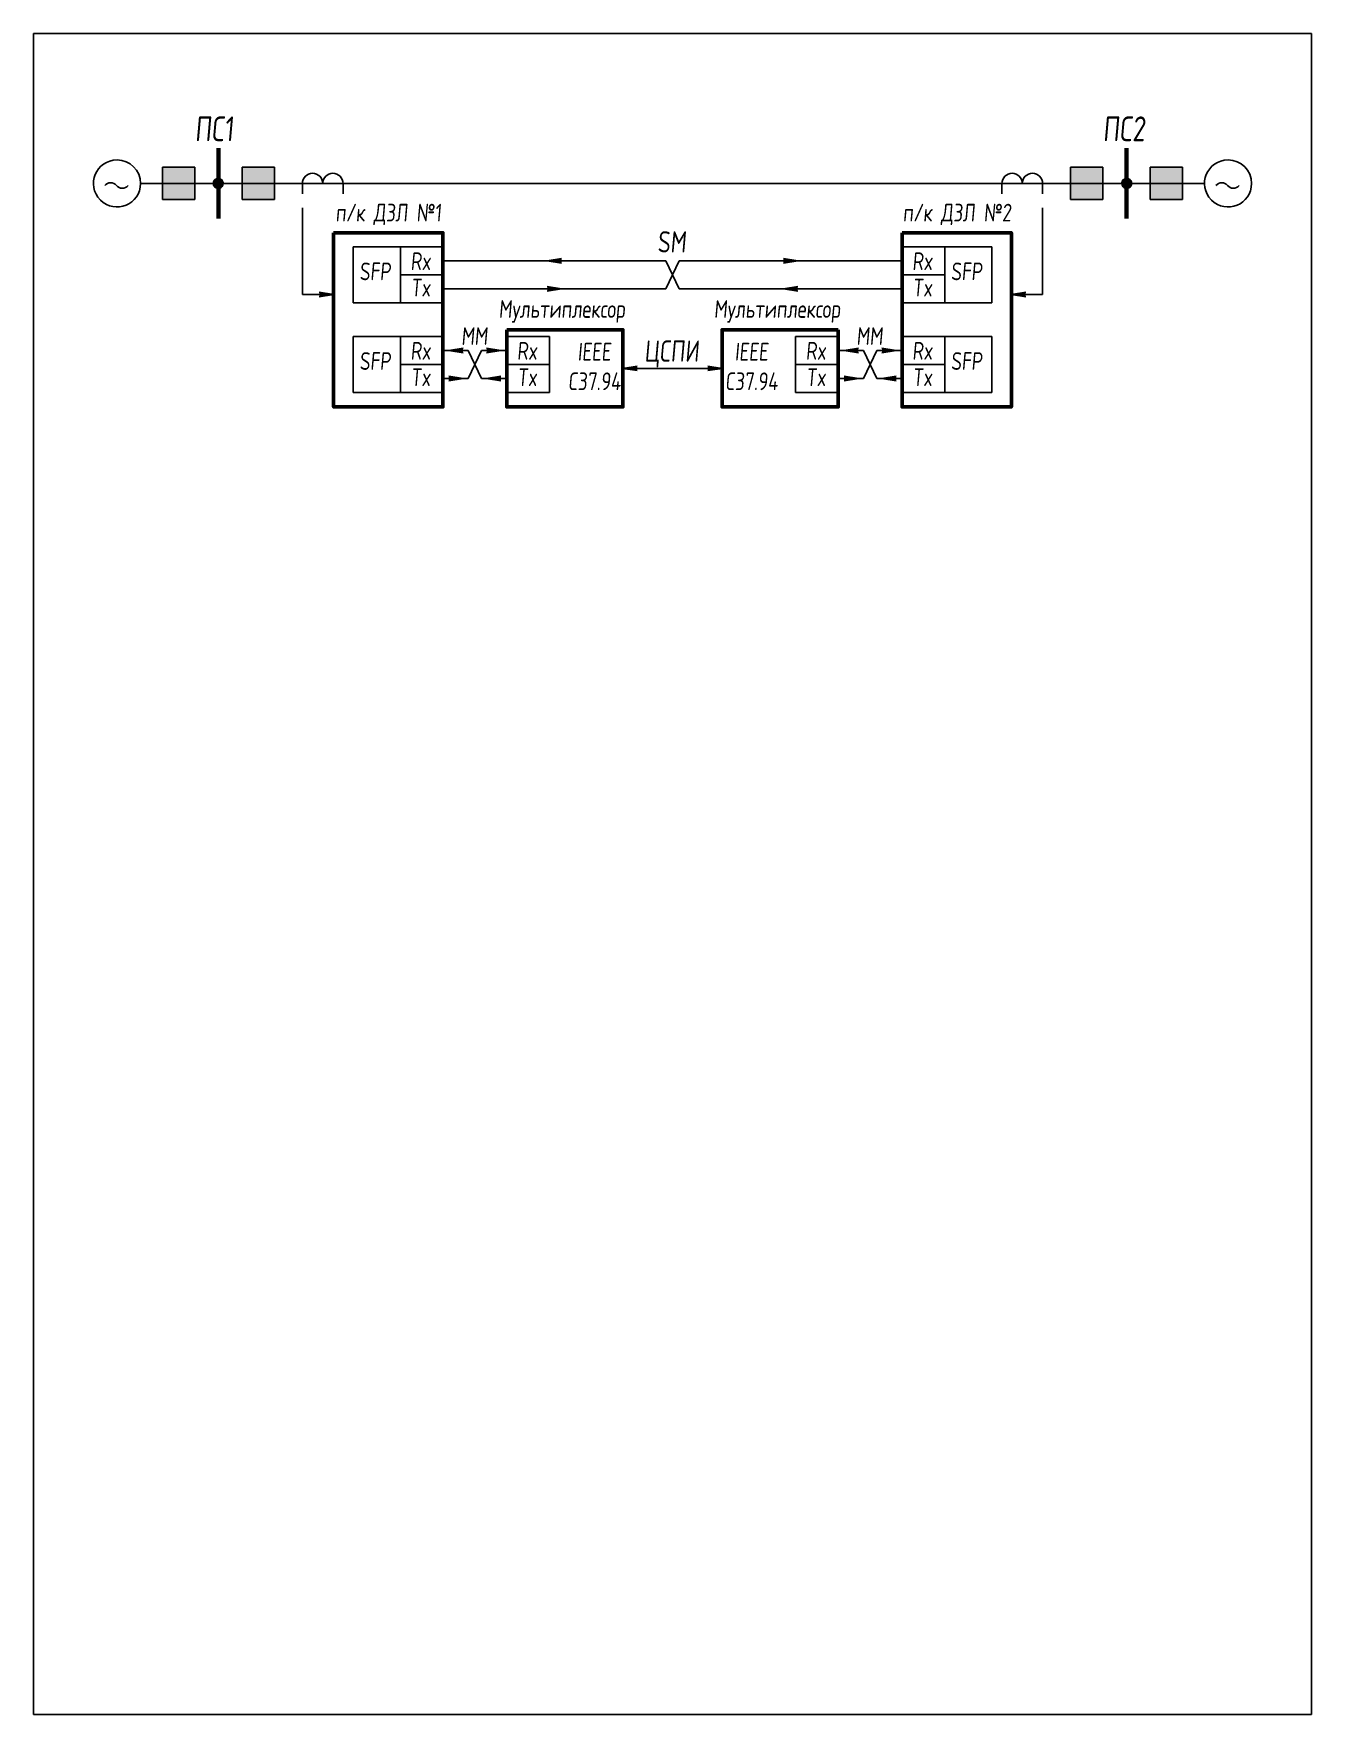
# Model space of a CAD drawing. Header units: millimetres. Extents: x 295 to 1122, y -11 to 225.
# Drawn here: x 941.7 to 1121.7, y -11.3 to 225.4 of the extents above; entities that cross this region are included whole.
import ezdxf
from ezdxf.enums import TextEntityAlignment as Align

# ---------------------------------------------------------------- set-up
doc = ezdxf.new("R2010")
doc.units = ezdxf.units.MM
doc.layers.add('Невидимый', color=7, linetype='Continuous', lineweight=100, true_color=0xffffff, plot=False)
doc.styles.add('ИС РЗА', font='', dxfattribs={"width": 0.8, "oblique": 5, "height": 5})
doc.styles.get('ИС РЗА').set_extended_font_data('GOST type B')

msp = doc.modelspace()

# ---------------------------------------------------------------- texts
at = {"lineweight": 25, "style": 'ИС РЗА', "oblique": 5, "width": 0.8}
for s, height, p in [('SM', 3, (1031.55, 196.09)), ('Rx', 2.5, (996.2, 193.36)), ('Rx', 2.5, (1066.88, 193.36)), ('Tx', 2.5, (996.2, 189.64)), ('Tx', 2.5, (1066.88, 189.64)), ('MM', 2.5, (1003.77, 182.82)), ('MM', 2.5, (1059.44, 182.82)), ('Rx', 2.5, (996.2, 180.74)), ('Rx', 2.5, (1011.2, 180.74)), ('ЦСПИ', 3, (1031.55, 180.71)), ('Rx', 2.5, (1051.88, 180.74)), ('Rx', 2.5, (1066.88, 180.74)), ('Tx', 2.5, (996.2, 177.02)), ('Tx', 2.5, (1011.2, 177.02)), ('Tx', 2.5, (1051.88, 177.02)), ('Tx', 2.5, (1066.88, 177.02))]:
    msp.add_text(s, height=height, dxfattribs=at).set_placement(p, align=Align.MIDDLE_CENTER)
at = {"linetype": 'ByBlock', "char_height": 3.5, "attachment_point": 1, "style": 'ИС РЗА'}
for s, insert in [('ПС1', (964.36, 213.76)), ('ПС2', (1092.27, 213.76))]:
    msp.add_mtext_dynamic_manual_height_columns(s, width=12.3102, gutter_width=12.35, heights=[3.41], dxfattribs=dict(at, insert=insert))
at = {"ltscale": 100, "char_height": 2.5, "width": 30.7883, "attachment_point": 5, "style": 'ИС РЗА'}
for s, insert in [('п/к ДЗЛ №1', (991.66, 199.95)), ('п/к ДЗЛ №2', (1071.75, 199.95)), ('Мультиплексор', (1016.08, 186.29)), ('Мультиплексор', (1046.4, 186.29))]:
    msp.add_mtext(s, dxfattribs=dict(at, insert=insert))
at = {"lineweight": 25, "ltscale": 0.01, "char_height": 2.5, "width": 8.1214, "attachment_point": 5, "style": 'ИС РЗА'}
for s, insert in [('\\pxqc;SFP', (989.78, 191.93)), ('\\pxqc;SFP', (1073.1, 191.93)), ('\\pxqc;SFP', (989.78, 179.3)), ('\\pxqc;IEEE C37.94', (1020.66, 178.53)), ('\\pxqc;IEEE C37.94', (1042.8, 178.53)), ('\\pxqc;SFP', (1073.1, 179.3))]:
    msp.add_mtext(s, dxfattribs=dict(at, insert=insert))

# ---------------------------------------------------------------- hatches: boundary and pattern name
at = {"true_color": 0xe7e8e9}
h = msp.add_hatch(color=254, dxfattribs=at)
h.dxf.hatch_style = 1
h.paths.add_polyline_path([(964.4, 206.59), (964.4, 202.04), (959.85, 202.04), (959.85, 206.59)])
h = msp.add_hatch(color=254, dxfattribs=at)
h.dxf.hatch_style = 1
h.paths.add_polyline_path([(971.05, 202.04), (975.6, 202.04), (975.6, 206.59), (971.05, 206.59)])
h = msp.add_hatch(color=254, dxfattribs=at)
h.dxf.hatch_style = 1
h.paths.add_polyline_path([(1087.76, 206.59), (1092.31, 206.59), (1092.31, 202.04), (1087.76, 202.04)])
h = msp.add_hatch(color=254, dxfattribs=at)
h.dxf.hatch_style = 1
h.paths.add_polyline_path([(1098.96, 206.59), (1098.96, 202.04), (1103.51, 202.04), (1103.51, 206.59)])
at = {"linetype": 'Continuous'}
for points in [[(967.67, 205.12, -1), (967.67, 203.51, -1)], [(1095.68, 205.12, 1), (1095.68, 203.51, 1)]]:
    msp.add_hatch(color=256, dxfattribs=at).paths.add_polyline_path(points)
at = {"true_color": 0x000000}
h = msp.add_hatch(color=18, dxfattribs=at)
h.dxf.hatch_style = 1
h.paths.add_polyline_path([(1016.05, 193.41), (1014.03, 193.41), (1016.05, 193.73)])
h.paths.add_polyline_path([(1016.05, 193.08), (1014.03, 193.41), (1016.05, 193.41)])
h = msp.add_hatch(color=18, dxfattribs=at)
h.dxf.hatch_style = 1
h.paths.add_polyline_path([(1047.31, 193.41), (1049.33, 193.41), (1047.31, 193.08)])
h.paths.add_polyline_path([(1047.31, 193.73), (1049.33, 193.41), (1047.31, 193.41)])
h = msp.add_hatch(color=18, dxfattribs=at)
h.dxf.hatch_style = 1
h.paths.add_polyline_path([(1014.03, 189.47), (1016.05, 189.47), (1014.03, 189.14)])
h.paths.add_polyline_path([(1014.03, 189.8), (1016.05, 189.47), (1014.03, 189.47)])
h = msp.add_hatch(color=18, dxfattribs=at)
h.dxf.hatch_style = 1
h.paths.add_polyline_path([(1049.33, 189.47), (1047.31, 189.47), (1049.33, 189.8)])
h.paths.add_polyline_path([(1049.33, 189.14), (1047.31, 189.47), (1049.33, 189.47)])
h = msp.add_hatch(color=18, dxfattribs=at)
h.dxf.hatch_style = 1
h.paths.add_polyline_path([(981.91, 188.66), (983.93, 188.66), (981.91, 188.33)])
h.paths.add_polyline_path([(981.91, 188.99), (983.93, 188.66), (981.91, 188.66)])
h = msp.add_hatch(color=18, dxfattribs=at)
h.dxf.hatch_style = 1
h.paths.add_polyline_path([(1081.45, 188.66), (1079.43, 188.66), (1081.45, 188.33)])
h.paths.add_polyline_path([(1081.45, 188.99), (1079.43, 188.66), (1081.45, 188.66)])
h = msp.add_hatch(color=18, dxfattribs=at)
h.dxf.hatch_style = 1
h.paths.add_polyline_path([(1002.19, 180.78), (1000.17, 180.78), (1002.19, 181.11)])
h.paths.add_polyline_path([(1002.19, 180.45), (1000.17, 180.78), (1002.19, 180.78)])
h = msp.add_hatch(color=18, dxfattribs=at)
h.dxf.hatch_style = 1
h.paths.add_polyline_path([(1005.49, 180.78), (1007.52, 180.78), (1005.49, 181.11)])
h.paths.add_polyline_path([(1005.49, 180.45), (1007.52, 180.78), (1005.49, 180.78)])
h = msp.add_hatch(color=18, dxfattribs=at)
h.dxf.hatch_style = 1
h.paths.add_polyline_path([(1057.86, 180.78), (1055.84, 180.78), (1057.86, 181.11)])
h.paths.add_polyline_path([(1057.86, 180.45), (1055.84, 180.78), (1057.86, 180.78)])
h = msp.add_hatch(color=18, dxfattribs=at)
h.dxf.hatch_style = 1
h.paths.add_polyline_path([(1061.17, 180.78), (1063.19, 180.78), (1061.17, 181.11)])
h.paths.add_polyline_path([(1061.17, 180.45), (1063.19, 180.78), (1061.17, 180.78)])
h = msp.add_hatch(color=18, dxfattribs=at)
h.dxf.hatch_style = 1
h.paths.add_polyline_path([(1026.72, 178.27), (1024.7, 178.27), (1026.72, 178.6)])
h.paths.add_polyline_path([(1026.72, 177.95), (1024.7, 178.27), (1026.72, 178.27)])
h = msp.add_hatch(color=18, dxfattribs=at)
h.dxf.hatch_style = 1
h.paths.add_polyline_path([(1036.64, 178.27), (1038.66, 178.27), (1036.64, 178.6)])
h.paths.add_polyline_path([(1036.64, 177.95), (1038.66, 178.27), (1036.64, 178.27)])
h = msp.add_hatch(color=18, dxfattribs=at)
h.dxf.hatch_style = 1
h.paths.add_polyline_path([(1000.17, 176.84), (1002.19, 176.84), (1000.17, 177.17)])
h.paths.add_polyline_path([(1000.17, 176.51), (1002.19, 176.84), (1000.17, 176.84)])
h = msp.add_hatch(color=18, dxfattribs=at)
h.dxf.hatch_style = 1
h.paths.add_polyline_path([(1007.52, 176.84), (1005.49, 176.84), (1007.52, 177.17)])
h.paths.add_polyline_path([(1007.52, 176.51), (1005.49, 176.84), (1007.52, 176.84)])
h = msp.add_hatch(color=18, dxfattribs=at)
h.dxf.hatch_style = 1
h.paths.add_polyline_path([(1055.84, 176.84), (1057.86, 176.84), (1055.84, 177.17)])
h.paths.add_polyline_path([(1055.84, 176.51), (1057.86, 176.84), (1055.84, 176.84)])
h = msp.add_hatch(color=18, dxfattribs=at)
h.dxf.hatch_style = 1
h.paths.add_polyline_path([(1063.19, 176.84), (1061.17, 176.84), (1063.19, 177.17)])
h.paths.add_polyline_path([(1063.19, 176.51), (1061.17, 176.84), (1063.19, 176.84)])

# ---------------------------------------------------------------- linework, layer by layer
at = {"linetype": 'Continuous', "lineweight": 60}
for p, q in [((967.73, 209.28), (967.73, 199.36)), ((1095.63, 209.28), (1095.63, 199.36))]:
    msp.add_line(p, q, dxfattribs=at)
at = {"linetype": 'Continuous'}
for p, q in [((959.85, 206.59), (964.4, 206.59)), ((959.85, 206.59), (964.4, 206.59)), ((959.85, 206.59), (959.85, 202.04)), ((964.4, 206.59), (964.4, 202.04)), ((964.4, 206.59), (964.4, 202.04)), ((971.05, 206.59), (971.05, 202.04)), ((975.6, 206.59), (971.05, 206.59)), ((971.05, 206.59), (971.05, 202.04)), ((975.6, 206.59), (971.05, 206.59)), ((975.6, 202.04), (975.6, 206.59)), ((975.6, 202.04), (975.6, 206.59)), ((1087.76, 202.04), (1087.76, 206.59)), ((1087.76, 206.59), (1092.31, 206.59)), ((1087.76, 202.04), (1087.76, 206.59)), ((1087.76, 206.59), (1092.31, 206.59)), ((1092.31, 206.59), (1092.31, 202.04)), ((1092.31, 206.59), (1092.31, 202.04)), ((1098.96, 206.59), (1098.96, 202.04)), ((1103.51, 206.59), (1098.96, 206.59)), ((1098.96, 206.59), (1098.96, 202.04)), ((1103.51, 206.59), (1098.96, 206.59)), ((1103.51, 206.59), (1103.51, 202.04)), ((967.7, 203.63), (967.7, 203.63)), ((967.7, 203.63), (967.7, 203.63)), ((1095.66, 203.63), (1095.66, 203.63)), ((1095.66, 203.63), (1095.66, 203.63)), ((964.4, 202.04), (959.85, 202.04)), ((964.4, 202.04), (959.85, 202.04)), ((971.05, 202.04), (975.6, 202.04)), ((971.05, 202.04), (975.6, 202.04)), ((1092.31, 202.04), (1087.76, 202.04)), ((1092.31, 202.04), (1087.76, 202.04)), ((1098.96, 202.04), (1103.51, 202.04)), ((1098.96, 202.04), (1103.51, 202.04))]:
    msp.add_line(p, q, dxfattribs=at)
for p, q in [((967.73, 204.32), (956.74, 204.32)), ((967.73, 204.32), (1095.63, 204.32)), ((1095.63, 204.32), (1106.62, 204.32)), ((979.55, 200.89), (979.55, 188.66)), ((1083.8, 200.89), (1083.8, 188.66)), ((999.34, 193.41), (1030.74, 193.41)), ((1016.05, 193.73), (1014.03, 193.41)), ((1014.03, 193.41), (1016.05, 193.08)), ((1030.74, 193.41), (1032.62, 189.47)), ((1032.62, 193.41), (1030.74, 189.47)), ((1032.62, 193.41), (1064.02, 193.41)), ((1049.33, 193.41), (1047.31, 193.73)), ((1047.31, 193.08), (1049.33, 193.41)), ((999.34, 189.47), (1030.74, 189.47)), ((1016.05, 189.47), (1014.03, 189.8)), ((1014.03, 189.14), (1016.05, 189.47)), ((1032.62, 189.47), (1064.02, 189.47)), ((1049.33, 189.8), (1047.31, 189.47)), ((1047.31, 189.47), (1049.33, 189.14)), ((983.44, 188.66), (979.55, 188.66)), ((983.93, 188.66), (981.91, 188.99)), ((981.91, 188.33), (983.93, 188.66)), ((1079.43, 188.66), (1081.45, 188.99)), ((1081.45, 188.33), (1079.43, 188.66)), ((1079.92, 188.66), (1083.8, 188.66)), ((999.34, 180.78), (1002.9, 180.78)), ((1002.19, 181.11), (1000.17, 180.78)), ((1000.17, 180.78), (1002.19, 180.45)), ((1002.9, 180.78), (1004.78, 176.84)), ((1004.78, 180.78), (1002.9, 176.84)), ((1004.78, 180.78), (1008.34, 180.78)), ((1005.49, 181.11), (1007.52, 180.78)), ((1007.52, 180.78), (1005.49, 180.45)), ((1058.58, 180.78), (1055.02, 180.78)), ((1057.86, 181.11), (1055.84, 180.78)), ((1055.84, 180.78), (1057.86, 180.45)), ((1060.46, 180.78), (1058.58, 176.84)), ((1058.58, 180.78), (1060.46, 176.84)), ((1064.02, 180.78), (1060.46, 180.78)), ((1061.17, 181.11), (1063.19, 180.78)), ((1063.19, 180.78), (1061.17, 180.45)), ((1026.72, 178.6), (1024.7, 178.27)), ((1024.7, 178.27), (1038.66, 178.27)), ((1024.7, 178.27), (1026.72, 177.95)), ((1036.64, 178.6), (1038.66, 178.27)), ((1038.66, 178.27), (1036.64, 177.95)), ((999.34, 176.84), (1002.9, 176.84)), ((1000.17, 177.17), (1002.19, 176.84)), ((1002.19, 176.84), (1000.17, 176.51)), ((1004.78, 176.84), (1008.34, 176.84)), ((1007.52, 177.17), (1005.49, 176.84)), ((1005.49, 176.84), (1007.52, 176.51)), ((1058.58, 176.84), (1055.02, 176.84)), ((1055.84, 177.17), (1057.86, 176.84)), ((1057.86, 176.84), (1055.84, 176.51)), ((1064.02, 176.84), (1060.46, 176.84)), ((1063.19, 177.17), (1061.17, 176.84)), ((1061.17, 176.84), (1063.19, 176.51))]:
    msp.add_line(p, q)
at = {"color": 0}
for p, q in [((979.55, 204.32), (979.55, 202.83)), ((985.27, 204.32), (985.27, 202.83)), ((1078.09, 204.32), (1078.09, 202.83)), ((1083.8, 204.32), (1083.8, 202.83))]:
    msp.add_line(p, q, dxfattribs=at)
at = {"color": 18, "lineweight": 50, "ltscale": 100, "true_color": 0x000000}
for points in [[(983.93, 197.37), (999.34, 197.37), (999.34, 172.84), (983.93, 172.84)], [(1064.02, 197.37), (1079.43, 197.37), (1079.43, 172.84), (1064.02, 172.84)], [(1008.34, 183.71), (1024.7, 183.71), (1024.7, 172.84), (1008.34, 172.84)], [(1055.02, 183.71), (1038.66, 183.71), (1038.66, 172.84), (1055.02, 172.84)]]:
    msp.add_lwpolyline(points, close=True, dxfattribs=at)
for points in [[(993.34, 187.5), (986.7, 187.5), (986.7, 195.37), (993.34, 195.37)], [(999.34, 191.44), (993.34, 191.44), (993.34, 195.37), (999.34, 195.37)], [(1070.02, 191.44), (1064.02, 191.44), (1064.02, 195.37), (1070.02, 195.37)], [(1076.66, 187.5), (1070.02, 187.5), (1070.02, 195.37), (1076.66, 195.37)], [(999.34, 187.5), (993.34, 187.5), (993.34, 191.44), (999.34, 191.44)], [(1070.02, 187.5), (1064.02, 187.5), (1064.02, 191.44), (1070.02, 191.44)], [(993.34, 174.87), (986.7, 174.87), (986.7, 182.75), (993.34, 182.75)], [(999.34, 178.81), (993.34, 178.81), (993.34, 182.75), (999.34, 182.75)], [(1008.34, 178.81), (1014.34, 178.81), (1014.34, 182.75), (1008.34, 182.75)], [(1055.02, 178.81), (1049.02, 178.81), (1049.02, 182.75), (1055.02, 182.75)], [(1070.02, 178.81), (1064.02, 178.81), (1064.02, 182.75), (1070.02, 182.75)], [(1076.66, 174.87), (1070.02, 174.87), (1070.02, 182.75), (1076.66, 182.75)], [(999.34, 174.87), (993.34, 174.87), (993.34, 178.81), (999.34, 178.81)], [(1008.34, 174.87), (1014.34, 174.87), (1014.34, 178.81), (1008.34, 178.81)], [(1055.02, 174.87), (1049.02, 174.87), (1049.02, 178.81), (1055.02, 178.81)], [(1070.02, 174.87), (1064.02, 174.87), (1064.02, 178.81), (1070.02, 178.81)]]:
    msp.add_lwpolyline(points, close=True)
at = {"lineweight": 25, "ltscale": 100}
for centre, start, end in [((952.54, 203.35), 40.3079, 141.7009), ((954.18, 204.7), 218.2991, 319.6921), ((1109.06, 203.35), 40.3079, 141.7009), ((1110.7, 204.7), 218.2991, 319.6921)]:
    msp.add_arc(centre, 1.06, start, end, dxfattribs=at)
at = {"color": 0}
for centre in [(980.98, 204.32), (983.84, 204.32)]:
    msp.add_arc(centre, 1.43, 0, 180, dxfattribs=at)
at = {"color": 0, "extrusion": (0, 0, -1)}
for centre in [(-1079.52, 204.32), (-1082.38, 204.32)]:
    msp.add_arc(centre, 1.43, 0, 180, dxfattribs=at)
at = {"linetype": 'Continuous'}
for points in [[(951.09, 201.98), (949, 204.06), (950.48, 207.63), (953.43, 207.63)], [(953.43, 207.63), (955.25, 207.63), (956.74, 206.15), (956.74, 204.32)], [(1107.6, 201.98), (1105.51, 204.06), (1106.99, 207.63), (1109.94, 207.63)], [(1109.94, 207.63), (1111.77, 207.63), (1113.25, 206.15), (1113.25, 204.32)], [(956.74, 204.32), (956.74, 201.37), (953.17, 199.89), (951.09, 201.98)], [(968.18, 204.81), (967.74, 205.24), (967, 204.93), (967, 204.32)], [(968.18, 204.81), (967.74, 205.24), (967, 204.93), (967, 204.32)], [(967, 204.32), (967, 203.94), (967.31, 203.63), (967.7, 203.63)], [(967, 204.32), (967, 203.94), (967.31, 203.63), (967.7, 203.63)], [(967.7, 203.63), (968.31, 203.63), (968.62, 204.37), (968.18, 204.81)], [(967.7, 203.63), (968.31, 203.63), (968.62, 204.37), (968.18, 204.81)], [(1095.66, 203.63), (1095.05, 203.63), (1094.73, 204.37), (1095.18, 204.81)], [(1095.66, 203.63), (1095.05, 203.63), (1094.73, 204.37), (1095.18, 204.81)], [(1095.18, 204.81), (1095.61, 205.24), (1096.36, 204.93), (1096.36, 204.32)], [(1095.18, 204.81), (1095.61, 205.24), (1096.36, 204.93), (1096.36, 204.32)], [(1096.36, 204.32), (1096.36, 203.94), (1096.05, 203.63), (1095.66, 203.63)], [(1096.36, 204.32), (1096.36, 203.94), (1096.05, 203.63), (1095.66, 203.63)], [(1113.25, 204.32), (1113.25, 201.37), (1109.68, 199.89), (1107.6, 201.98)]]:
    msp.add_open_spline(points, degree=3, dxfattribs=at)
at = {"layer": 'Невидимый', "color": 4, "lineweight": -2}
msp.add_lwpolyline([(941.68, -11.33), (1121.68, -11.33), (1121.68, 225.42), (941.68, 225.42)], close=True, dxfattribs=at)

msp.set_redraw_order([(e.dxf.handle, doc.entitydb.next_handle()) for e in msp.query("TEXT MTEXT ATTDEF DIMENSION ARC_DIMENSION")])  # texts and dimensions are drawn at this point

doc.saveas('drawing.dxf')
